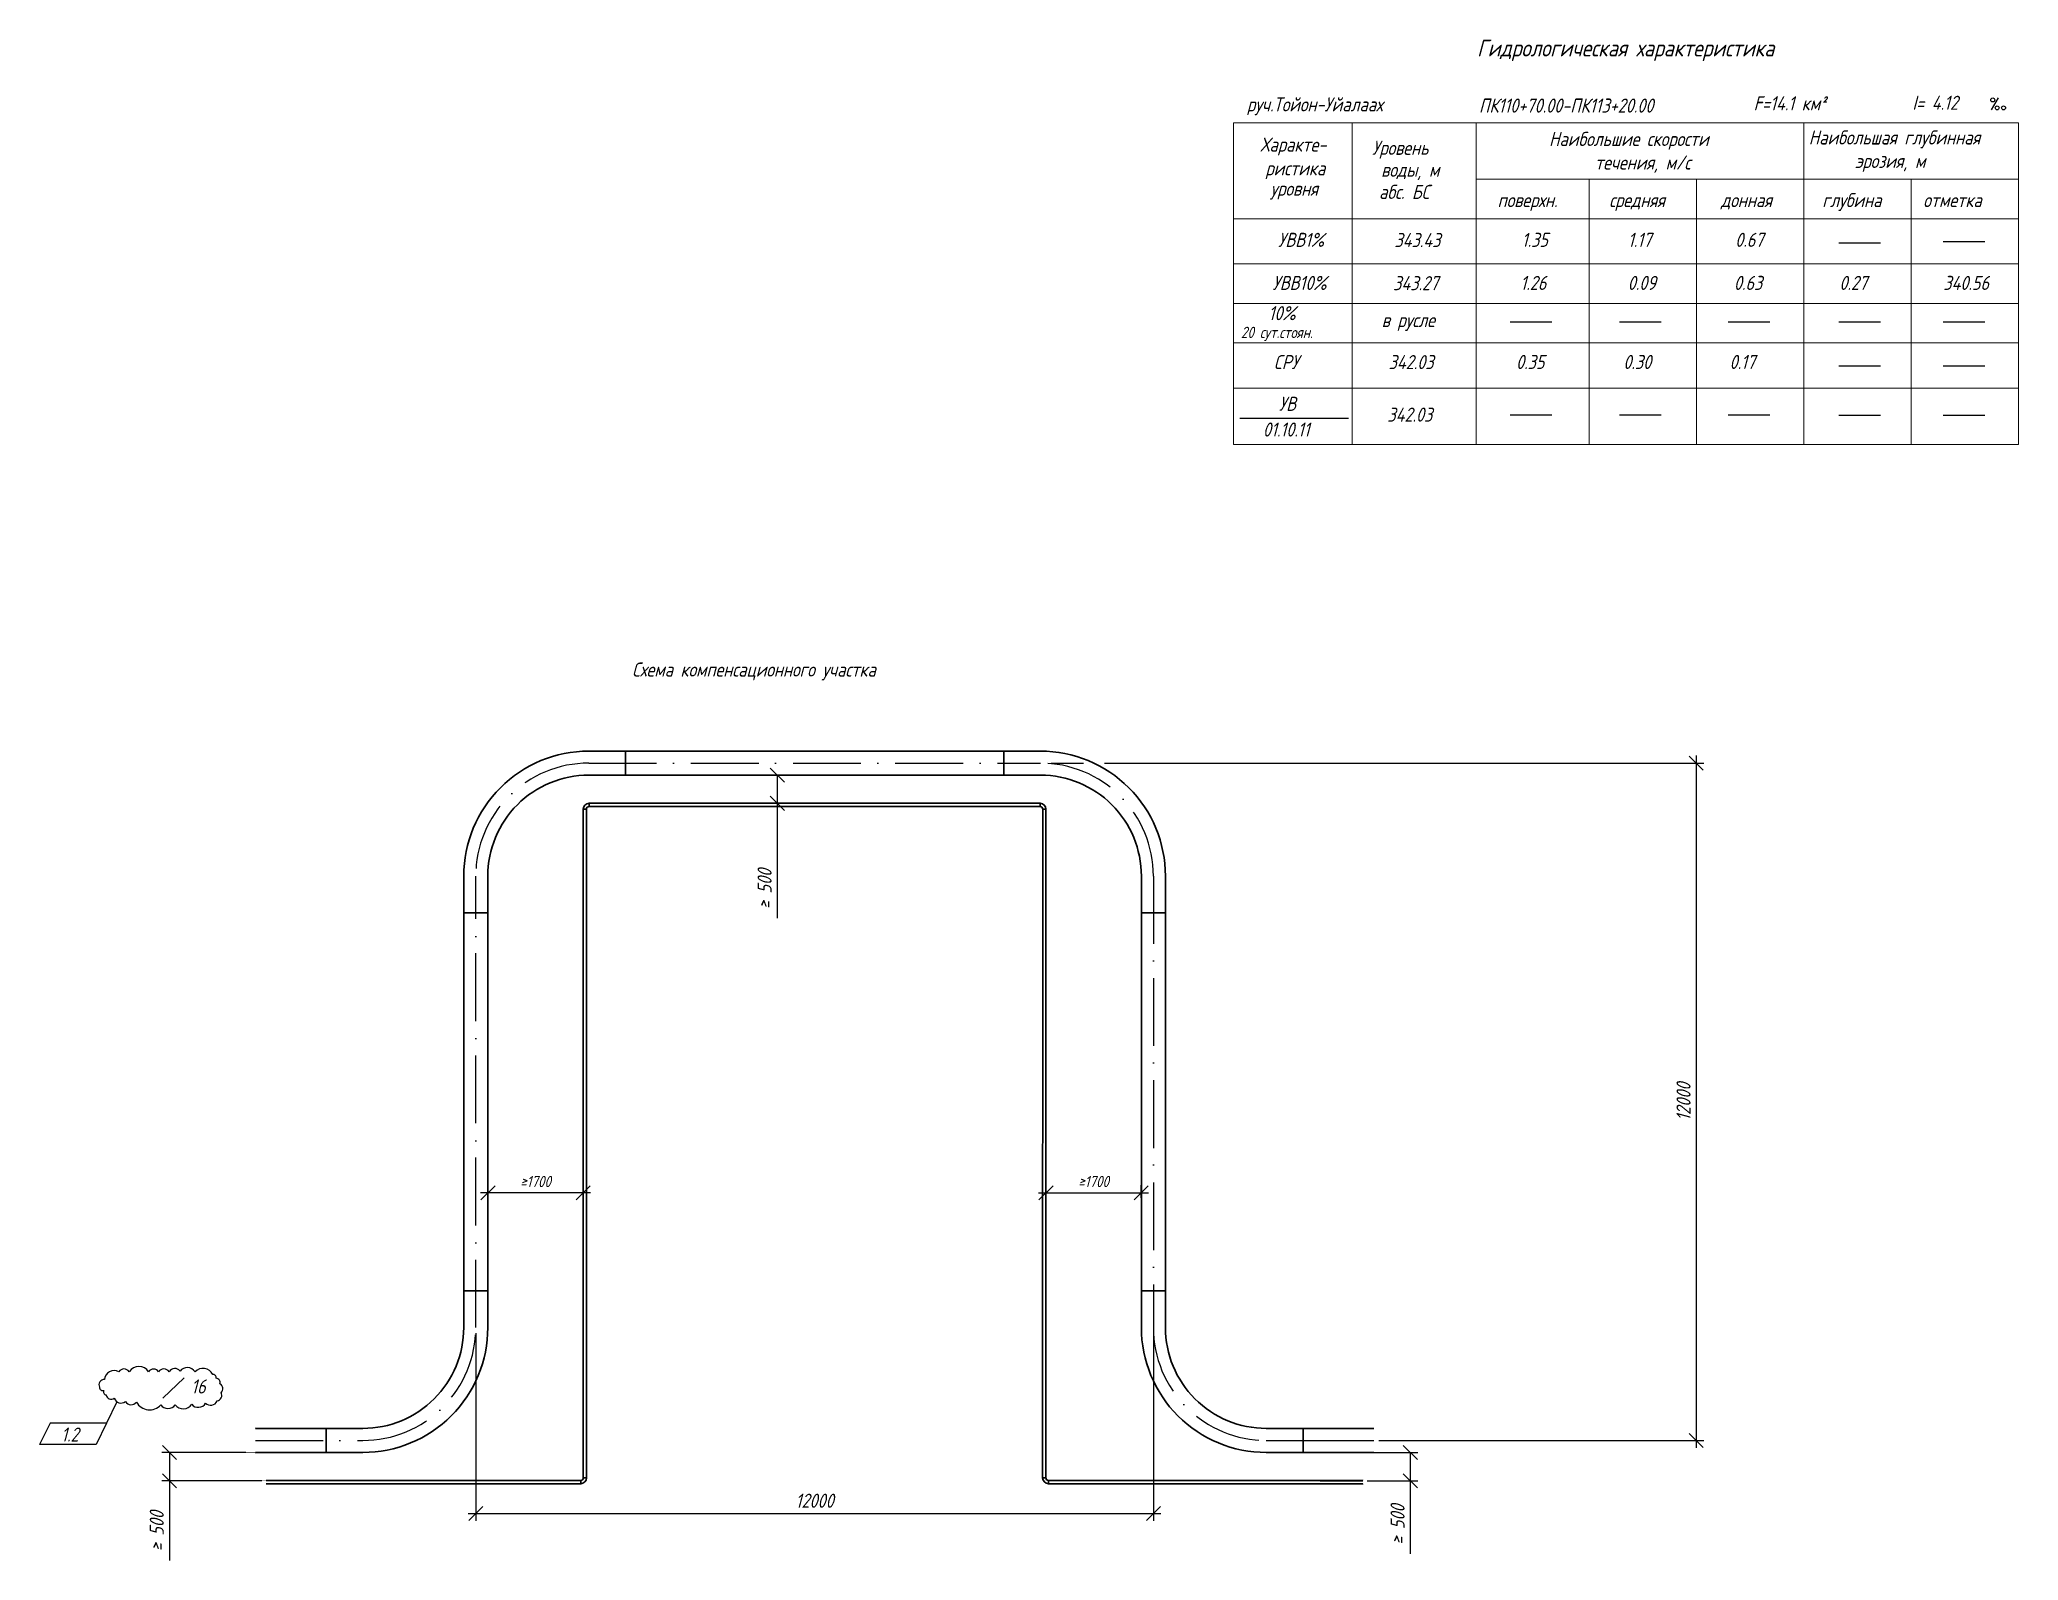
# Model space of a CAD drawing. Extents: x 32 to 1138, y -41 to 702.
# Drawn here: x 510.1 to 860.5, y 432.3 to 701.7 of the extents above; entities that cross this region are included whole.
import ezdxf
from ezdxf.enums import TextEntityAlignment as Align

# ---------------------------------------------------------------- set-up
doc = ezdxf.new("R2010")
doc.units = 0
doc.linetypes.add('ACAD_ISO10W100', pattern=[18, 12, -3, 0, -3])
doc.layers.add('изм.1', color=232, linetype='Continuous')
doc.layers.add('ТХ-Л', color=140, linetype='Continuous')
doc.layers.add('ИИ_ТЕКСТ_018', color=7, linetype='Continuous', lineweight=18)
doc.layers.add('ИИ_ТЕКСТ_025', color=7, linetype='Continuous', lineweight=25)
doc.styles.add('VNIPISIMPLEXCUR', font='simplex.shx', dxfattribs={"width": 0.8, "oblique": 15})
doc.dimstyles.new('Алекс', dxfattribs={"dimtxt": 2.5, "dimasz": 2.5, "dimexe": 1.33, "dimexo": 1, "dimgap": 1, "dimtad": 1, "dimdec": 0, "dimlfac": 100, "dimrnd": 1, "dimzin": 0, "dimdsep": 46, "dimtxsty": 'Standard', "dimblk": 'OBLIQUE', "dimcen": 2.5, "dimdle": 1.33, "dimadec": 0, "dimazin": 0, "dimtfac": 1, "dimtdec": 0, "dimtofl": 0, "dimtmove": 0, "dimatfit": 3, "dimfxl": 1, "dimtolj": 1, "dimtzin": 0, "dimarcsym": 0})

msp = doc.modelspace()

# ---------------------------------------------------------------- texts
at = {"layer": 'изм.1', "char_height": 2.5, "attachment_point": 1, "style": 'VNIPISIMPLEXCUR'}
for s, insert in [('16', (536.905, 464.343)), ('1.2', (513.885, 455.827))]:
    msp.add_mtext_dynamic_manual_height_columns(s, width=6.56325, gutter_width=25, heights=[0], dxfattribs=dict(at, insert=insert))
at = {"layer": 'ИИ_ТЕКСТ_025', "style": 'VNIPISIMPLEXCUR', "oblique": 15, "width": 0.8}
msp.add_text('Гидрологическая характеристика', height=3, dxfattribs=at).set_placement((790.922, 699.827), align=Align.MIDDLE)
for s, height, p in [('руч.Тойон-Уйалаах', 2.5, (723.858, 689.006)), ('ПК110+70.00-ПК113+20.00', 2.5, (764.954, 688.786)), ('F=14.1 км²', 2.5, (813.599, 689.197)), ('I= 4.12', 2.5, (841.708, 689.287)), ('Характе-', 2.5, (726.238, 681.881)), ('Уровень ', 2.5, (746.045, 681.305)), ('Наибольшие скорости', 2.5, (777.365, 682.87)), ('Наибольшая глубинная', 2.5, (823.356, 683.141)), ('течения, м/с', 2.5, (785.492, 678.703)), ('эрозия, м', 2.5, (831.548, 678.974)), ('ристика', 2.5, (727.128, 677.678)), ('воды, м', 2.5, (747.625, 677.416)), ('уровня', 2.5, (728.029, 674.072)), ('абс. БС', 2.5, (747.256, 673.498)), ('поверхн.', 2.5, (768.241, 672.039)), ('средняя', 2.5, (788.017, 672.039)), ('донная', 2.5, (807.793, 672.039)), ('глубина', 2.5, (825.751, 672.039)), ('отметка', 2.5, (843.63, 672.039)), ('УВВ1% ', 2.5, (729.395, 664.999)), ('343.43', 2.5, (749.978, 664.957)), ('1.35', 2.5, (772.519, 664.999)), ('1.17', 2.5, (791.327, 664.999)), ('0.67', 2.5, (810.325, 664.999)), ('УВВ10%', 2.5, (728.405, 657.367)), ('343.27', 2.5, (749.748, 657.324)), ('1.26', 2.5, (772.289, 657.367)), ('0.09', 2.5, (791.287, 657.367)), ('0.63', 2.5, (810.095, 657.367)), ('0.27', 2.5, (828.777, 657.367)), ('340.56', 2.5, (847.165, 657.367)), ('10%', 2.5, (727.683, 652.008)), ('в русле', 2.5, (747.724, 650.781)), ('20 сут.стоян.', 2, (722.807, 648.855)), ('СРУ', 2.5, (728.643, 643.338)), ('342.03', 2.5, (748.944, 643.338)), ('0.35', 2.5, (771.52, 643.362)), ('0.30', 2.5, (790.517, 643.362)), ('0.17', 2.5, (809.325, 643.362)), ('УВ', 2.5, (729.541, 635.95)), ('342.03', 2.5, (748.724, 634.031)), ('01.10.11', 2.5, (726.692, 631.392))]:
    msp.add_text(s, height=height, dxfattribs=at).set_placement(p)
at = {"layer": 'ТХ-Л', "ltscale": 100, "insert": (614.988, 591.369), "char_height": 2.5, "attachment_point": 1, "style": 'VNIPISIMPLEXCUR'}
msp.add_mtext_dynamic_manual_height_columns('Схема компенсационного участка', width=59.36275, gutter_width=12.5, heights=[0], dxfattribs=at)

# ---------------------------------------------------------------- blocks, each defined once
blk = doc.blocks.new('Промилле')
at = {"color": 0, "linetype": 'Continuous', "lineweight": -2}
blk.add_lwpolyline([(0, 0), (1.79, 3)], dxfattribs=at)
for centre in [(0.35, 2.48), (1.47, 0.48), (3.08, 0.48)]:
    blk.add_circle(centre, 0.5, dxfattribs=at)
blk = doc.blocks.new('_Oblique')
at = {"color": 0, "linetype": 'ByBlock', "lineweight": -2}
blk.add_line((-0.5, -0.5), (0.5, 0.5), dxfattribs=at)
blk = doc.blocks.new('*D22')
at = {"layer": 'Defpoints', "color": 0, "transparency": 16777216}
for p in [(587.3, 473.54), (707.3, 473.54), (707.3, 440.6)]:
    blk.add_point(p, dxfattribs=at)
at = {"layer": 'ТХ-Л', "color": 0, "lineweight": -2, "transparency": 16777216}
for p, q in [((587.3, 472.54), (587.3, 439.27)), ((707.3, 472.54), (707.3, 439.27)), ((585.97, 440.6), (708.63, 440.6))]:
    blk.add_line(p, q, dxfattribs=at)
at = {"layer": 'ТХ-Л', "color": 0, "lineweight": -2, "transparency": 16777216, "xscale": 2.5, "yscale": 2.5, "zscale": 2.5, "rotation": 180}
blk.add_blockref('_Oblique', (587.3, 440.6), dxfattribs=at)
at = {"layer": 'ТХ-Л', "color": 0, "lineweight": -2, "transparency": 16777216, "xscale": 2.5, "yscale": 2.5, "zscale": 2.5}
blk.add_blockref('_Oblique', (707.3, 440.6), dxfattribs=at)
at = {"layer": 'ТХ-Л', "color": 0, "transparency": 16777216, "insert": (647.3, 442.85), "char_height": 2.5, "attachment_point": 5, "style": 'VNIPISIMPLEXCUR'}
blk.add_mtext('\\A1;12000', dxfattribs=at)
blk = doc.blocks.new('*D23')
at = {"layer": 'Defpoints', "color": 0, "transparency": 16777216}
for p in [(680.8, 573.54), (733.8, 453.54), (803.43, 453.54)]:
    blk.add_point(p, dxfattribs=at)
at = {"layer": 'ТХ-Л', "color": 0, "lineweight": -2, "transparency": 16777216}
for p, q in [((803.43, 574.87), (803.43, 452.21)), ((681.8, 573.54), (685.42, 573.54)), ((689.17, 573.54), (694.9, 573.54)), ((698.65, 573.54), (804.76, 573.54)), ((734.8, 453.54), (804.76, 453.54))]:
    blk.add_line(p, q, dxfattribs=at)
at = {"layer": 'ТХ-Л', "color": 0, "lineweight": -2, "transparency": 16777216, "xscale": 2.5, "yscale": 2.5, "zscale": 2.5}
for p, rotation in [((803.43, 573.54), 90), ((803.43, 453.54), 270)]:
    blk.add_blockref('_Oblique', p, dxfattribs=dict(at, rotation=rotation))
at = {"layer": 'ТХ-Л', "color": 0, "transparency": 16777216, "insert": (801.18, 513.54), "char_height": 2.5, "attachment_point": 5, "rotation": 90, "style": 'VNIPISIMPLEXCUR'}
blk.add_mtext('\\A1;12000', dxfattribs=at)
blk = doc.blocks.new('*D17')
at = {"layer": 'Defpoints', "color": 0, "transparency": 16777216}
for p in [(533.06, 451.39), (558.74, 451.39), (558.74, 446.39)]:
    blk.add_point(p, dxfattribs=at)
at = {"layer": 'ТХ-Л', "color": 0, "lineweight": -2, "transparency": 16777216}
for p, q in [((557.74, 451.39), (531.73, 451.39)), ((533.06, 451.39), (533.06, 445.06)), ((557.74, 446.39), (531.73, 446.39)), ((533.06, 446.39), (533.06, 432.27))]:
    blk.add_line(p, q, dxfattribs=at)
at = {"layer": 'ТХ-Л', "color": 0, "lineweight": -2, "transparency": 16777216, "xscale": 2.5, "yscale": 2.5, "zscale": 2.5}
for p, rotation in [((533.06, 451.39), 90), ((533.06, 446.39), 270)]:
    blk.add_blockref('_Oblique', p, dxfattribs=dict(at, rotation=rotation))
at = {"layer": 'ТХ-Л', "color": 0, "transparency": 16777216, "insert": (530.81, 437.45), "char_height": 2.5, "attachment_point": 5, "rotation": 90, "style": 'VNIPISIMPLEXCUR'}
blk.add_mtext('\\A1;≥ 500', dxfattribs=at)
blk = doc.blocks.new('*D18')
at = {"layer": 'Defpoints', "color": 0, "transparency": 16777216}
for p in [(589.47, 497.41), (589.47, 495.49), (606.31, 497.41)]:
    blk.add_point(p, dxfattribs=at)
at = {"layer": 'ТХ-Л', "color": 0, "lineweight": -2, "transparency": 16777216}
for p, q in [((589.47, 496.49), (589.47, 498.74)), ((606.31, 498.41), (606.31, 498.74)), ((607.64, 497.41), (588.14, 497.41))]:
    blk.add_line(p, q, dxfattribs=at)
at = {"layer": 'ТХ-Л', "color": 0, "lineweight": -2, "transparency": 16777216, "xscale": 2.5, "yscale": 2.5, "zscale": 2.5, "rotation": 180}
blk.add_blockref('_Oblique', (589.47, 497.41), dxfattribs=at)
at = {"layer": 'ТХ-Л', "color": 0, "lineweight": -2, "transparency": 16777216, "xscale": 2.5, "yscale": 2.5, "zscale": 2.5}
blk.add_blockref('_Oblique', (606.31, 497.41), dxfattribs=at)
at = {"layer": 'ТХ-Л', "color": 0, "transparency": 16777216, "insert": (597.89, 499.41), "char_height": 2, "attachment_point": 5, "style": 'VNIPISIMPLEXCUR'}
blk.add_mtext('\\A1;≥1700', dxfattribs=at)
blk = doc.blocks.new('*D19')
at = {"layer": 'Defpoints', "color": 0, "transparency": 16777216}
for p in [(640.7, 571.41), (648.3, 571.41), (648.3, 566.41)]:
    blk.add_point(p, dxfattribs=at)
at = {"layer": 'ТХ-Л', "color": 0, "lineweight": -2, "transparency": 16777216}
for p, q in [((647.3, 571.41), (639.37, 571.41)), ((640.7, 571.41), (640.7, 565.08)), ((647.3, 566.41), (639.37, 566.41)), ((640.7, 566.41), (640.7, 546.05))]:
    blk.add_line(p, q, dxfattribs=at)
at = {"layer": 'ТХ-Л', "color": 0, "lineweight": -2, "transparency": 16777216, "xscale": 2.5, "yscale": 2.5, "zscale": 2.5}
for p, rotation in [((640.7, 571.41), 90), ((640.7, 566.41), 270)]:
    blk.add_blockref('_Oblique', p, dxfattribs=dict(at, rotation=rotation))
at = {"layer": 'ТХ-Л', "color": 0, "transparency": 16777216, "insert": (638.45, 551.23), "char_height": 2.5, "attachment_point": 5, "rotation": 90, "style": 'VNIPISIMPLEXCUR'}
blk.add_mtext('\\A1;≥ 500', dxfattribs=at)
blk = doc.blocks.new('*D20')
at = {"layer": 'Defpoints', "color": 0, "transparency": 16777216}
for p in [(735.86, 451.39), (752.79, 451.39), (735.86, 446.39)]:
    blk.add_point(p, dxfattribs=at)
at = {"layer": 'ТХ-Л', "color": 0, "lineweight": -2, "transparency": 16777216}
for p, q in [((736.86, 451.39), (754.12, 451.39)), ((752.79, 451.39), (752.79, 445.06)), ((736.86, 446.39), (754.12, 446.39)), ((752.79, 446.39), (752.79, 433.44))]:
    blk.add_line(p, q, dxfattribs=at)
at = {"layer": 'ТХ-Л', "color": 0, "lineweight": -2, "transparency": 16777216, "xscale": 2.5, "yscale": 2.5, "zscale": 2.5}
for p, rotation in [((752.79, 451.39), 90), ((752.79, 446.39), 270)]:
    blk.add_blockref('_Oblique', p, dxfattribs=dict(at, rotation=rotation))
at = {"layer": 'ТХ-Л', "color": 0, "transparency": 16777216, "insert": (750.54, 438.62), "char_height": 2.5, "attachment_point": 5, "rotation": 90, "style": 'VNIPISIMPLEXCUR'}
blk.add_mtext('\\A1;≥ 500', dxfattribs=at)
blk = doc.blocks.new('*D21')
at = {"layer": 'Defpoints', "color": 0, "transparency": 16777216}
for p in [(688.29, 497.41), (705.13, 497.41), (705.13, 495.49)]:
    blk.add_point(p, dxfattribs=at)
at = {"layer": 'ТХ-Л', "color": 0, "lineweight": -2, "transparency": 16777216}
for p, q in [((688.29, 498.41), (688.29, 498.74)), ((705.13, 496.49), (705.13, 498.74)), ((686.96, 497.41), (706.46, 497.41))]:
    blk.add_line(p, q, dxfattribs=at)
at = {"layer": 'ТХ-Л', "color": 0, "lineweight": -2, "transparency": 16777216, "xscale": 2.5, "yscale": 2.5, "zscale": 2.5, "rotation": 180}
blk.add_blockref('_Oblique', (688.29, 497.41), dxfattribs=at)
at = {"layer": 'ТХ-Л', "color": 0, "lineweight": -2, "transparency": 16777216, "xscale": 2.5, "yscale": 2.5, "zscale": 2.5}
blk.add_blockref('_Oblique', (705.13, 497.41), dxfattribs=at)
at = {"layer": 'ТХ-Л', "color": 0, "transparency": 16777216, "insert": (696.71, 499.41), "char_height": 2, "attachment_point": 5, "style": 'VNIPISIMPLEXCUR'}
blk.add_mtext('\\A1;≥1700', dxfattribs=at)

# ---------------------------------------------------------------- dimensions: what is measured, and where the dimension line sits
at = {"layer": 'ТХ-Л'}
dim = msp.add_linear_dim(base=(803.427, 453.536), p1=(680.799, 573.536), p2=(733.799, 453.536), angle=90, dimstyle='Алекс', override={"dimtxsty": 'VNIPISIMPLEXCUR'}, dxfattribs=at)
dim.commit()
dim.dimension.update_dxf_attribs({"geometry": '*D23', "text_midpoint": (803.427, 513.536), "dimtype": 160})
for base, p1, p2, angle, text, override, picture, middle in [((640.699, 571.406), (648.299, 566.406), (648.299, 571.406), 90, '≥ <>', {"dimtxsty": 'VNIPISIMPLEXCUR'}, '*D19', (640.699, 551.234)), ((705.125, 497.413), (688.29, 497.413), (705.125, 495.492), 180, '≥1700', {"dimtxt": 2, "dimtxsty": 'VNIPISIMPLEXCUR'}, '*D21', (696.708, 497.413)), ((533.058, 451.387), (558.739, 446.387), (558.739, 451.387), 90, '≥ <>', {"dimtxsty": 'VNIPISIMPLEXCUR'}, '*D17', (533.058, 437.45))]:
    dim = msp.add_linear_dim(base=base, p1=p1, p2=p2, angle=angle, text=text, dimstyle='Алекс', override=override, dxfattribs=at)
    dim.commit()
    dim.dimension.update_dxf_attribs({"geometry": picture, "text_midpoint": middle, "dimtype": 160})
dim = msp.add_linear_dim(base=(589.473, 497.413), p1=(606.308, 497.413), p2=(589.473, 495.492), text='≥1700', dimstyle='Алекс', override={"dimtxt": 2, "dimtxsty": 'VNIPISIMPLEXCUR'}, dxfattribs=at)
dim.commit()
dim.dimension.update_dxf_attribs({"geometry": '*D18', "text_midpoint": (597.891, 497.413), "dimtype": 160})
dim = msp.add_linear_dim(base=(707.299, 440.599), p1=(587.299, 473.536), p2=(707.299, 473.536), dimstyle='Алекс', override={"dimtxsty": 'VNIPISIMPLEXCUR'}, dxfattribs=at)
dim.commit()
dim.dimension.update_dxf_attribs({"geometry": '*D22', "text_midpoint": (647.299, 440.599), "dimtype": 160})

# ---------------------------------------------------------------- linework, layer by layer
at = {"layer": 'изм.1'}
msp.add_line((531.909, 461.015), (535.632, 464.637), dxfattribs=at)
msp.add_lwpolyline([(521.526, 464.343, 0.5205671), (520.644, 462.973, 0.5205671), (521.428, 462.385, 0.5205671), (521.819, 461.602, 0.5205671), (523.289, 461.015, 0.5205671), (525.248, 460.428, 0.5205671), (527.207, 460.33, 0.5205671), (531.517, 459.841, 0.5205671), (534.064, 459.841, 0.5205671), (537.003, 459.938, 0.5205671), (539.452, 460.134, 0.5205671), (541.509, 460.526, 0.5205671), (542.195, 461.994, 0.5205671), (541.999, 463.56, 0.5205671), (541.313, 464.539, 0.5205671), (540.726, 465.224, 0.5205671), (537.591, 465.713, 0.5205671), (534.946, 465.811, 0.5205671), (532.987, 465.713, 0.5205671), (531.126, 465.713, 0.5205671), (529.362, 465.713, 0.5205671), (525.934, 465.713, 0.5205671), (524.073, 465.713, 0.5205671)], format="xyb", close=True, dxfattribs=at)
for points in [[(523.758, 460.385), (520.056, 452.793), (510.056, 452.793)], [(521.907, 456.589), (511.907, 456.589), (510.056, 452.793)]]:
    msp.add_lwpolyline(points, dxfattribs=at)
at = {"layer": 'ИИ_ТЕКСТ_018', "lineweight": 18, "flags": 128}
msp.add_lwpolyline([(860.485, 629.988), (860.485, 686.988), (721.485, 686.988), (721.485, 629.988)], close=True, dxfattribs=at)
for points in [[(742.485, 686.988), (742.485, 629.988)], [(764.485, 686.988), (764.485, 629.988)], [(822.485, 686.988), (822.485, 629.988)], [(860.485, 676.988), (764.485, 676.988)], [(784.485, 676.988), (784.485, 629.988)], [(803.485, 676.988), (803.485, 629.988)], [(841.485, 676.988), (841.485, 629.988)], [(860.485, 669.988), (721.485, 669.988)], [(860.485, 661.988), (721.485, 661.988)], [(860.485, 654.988), (721.485, 654.988)], [(860.485, 647.988), (721.485, 647.988)], [(860.485, 639.988), (721.485, 639.988)]]:
    msp.add_lwpolyline(points, dxfattribs=at)
at = {"layer": 'ИИ_ТЕКСТ_025', "flags": 128}
for points in [[(847.184, 665.944), (854.556, 665.944)], [(828.661, 665.743), (836.033, 665.743)], [(770.504, 651.733), (777.876, 651.733)], [(789.868, 651.733), (797.24, 651.733)], [(809.09, 651.733), (816.462, 651.733)], [(828.661, 651.733), (836.033, 651.733)], [(847.184, 651.733), (854.556, 651.733)], [(828.661, 643.941), (836.033, 643.941)], [(847.184, 643.941), (854.556, 643.941)], [(722.589, 634.648), (741.822, 634.648)], [(770.504, 635.253), (777.876, 635.253)], [(789.868, 635.253), (797.24, 635.253)], [(809.09, 635.253), (816.462, 635.253)], [(828.661, 635.21), (836.033, 635.21)], [(847.184, 635.21), (854.556, 635.21)]]:
    msp.add_lwpolyline(points, dxfattribs=at)
at = {"layer": 'ТХ-Л', "lineweight": 30}
for points in [[(548.252, 455.666), (567.299, 455.666, 0.4142136), (585.169, 473.536), (585.169, 553.536, -0.4142136), (607.299, 575.666), (687.299, 575.666, -0.4142136), (709.429, 553.536), (709.429, 473.536, 0.4142136), (727.299, 455.666), (746.347, 455.666)], [(548.252, 451.406), (567.299, 451.406, 0.4142136), (589.429, 473.536), (589.429, 553.536, -0.4142136), (607.299, 571.406), (687.299, 571.406, -0.4142136), (705.169, 553.536), (705.169, 473.536, 0.4142136), (727.299, 451.406), (746.347, 451.406)]]:
    msp.add_lwpolyline(points, format="xyb", dxfattribs=at)
for points in [[(613.799, 575.666), (613.799, 571.406)], [(680.799, 575.666), (680.799, 571.406)], [(606.345, 446.901), (606.332, 565.381)], [(606.902, 565.381), (606.332, 565.381)], [(606.915, 446.901), (606.902, 565.381)], [(607.367, 565.846), (607.367, 566.416)], [(607.367, 566.416), (647.299, 566.416)], [(647.299, 565.846), (607.367, 565.846)], [(687.231, 566.416), (647.299, 566.416)], [(647.299, 565.846), (687.231, 565.846)], [(687.231, 565.846), (687.231, 566.416)], [(687.684, 446.901), (687.696, 565.381)], [(687.696, 565.381), (688.266, 565.381)], [(688.254, 446.901), (688.266, 565.381)], [(585.169, 547.036), (589.429, 547.036)], [(705.169, 547.036), (709.429, 547.036)], [(585.169, 480.036), (589.429, 480.036)], [(705.169, 480.036), (709.429, 480.036)], [(560.799, 455.666), (560.799, 451.406)], [(733.799, 455.666), (733.799, 451.406)], [(605.88, 446.436), (550.18, 446.436)], [(605.88, 445.866), (550.18, 445.866)], [(605.88, 446.436), (605.88, 445.866)], [(606.345, 446.901), (606.915, 446.901)], [(688.254, 446.901), (687.684, 446.901)], [(688.719, 446.436), (688.719, 445.866)], [(688.719, 446.436), (744.419, 446.436)], [(688.719, 445.866), (744.419, 445.866)]]:
    msp.add_lwpolyline(points, dxfattribs=at)
at = {"layer": 'ТХ-Л', "linetype": 'ACAD_ISO10W100'}
msp.add_lwpolyline([(548.252, 453.536), (567.299, 453.536, 0.4142136), (587.299, 473.536), (587.299, 553.536, -0.4142136), (607.299, 573.536), (687.299, 573.536, -0.4142136), (707.299, 553.536), (707.299, 473.536, 0.4142136), (727.299, 453.536), (746.347, 453.536)], format="xyb", dxfattribs=at)
at = {"layer": 'ТХ-Л', "lineweight": 30}
for centre, radius, start, end in [((607.367, 565.381), 1.035, 90, 180), ((607.367, 565.381), 0.465, 90, 180), ((687.231, 565.381), 1.035, 0, 90), ((687.231, 565.381), 0.465, 0, 90), ((605.88, 446.901), 1.035, 270, 360), ((605.88, 446.901), 0.465, 270, 360), ((688.719, 446.901), 1.035, 180, 270), ((688.719, 446.901), 0.465, 180, 270)]:
    msp.add_arc(centre, radius, start, end, dxfattribs=at)

# ---------------------------------------------------------------- block references
at = {"layer": 'ИИ_ТЕКСТ_025', "xscale": 0.6999999999998181, "yscale": 0.6999999999998181, "zscale": 0.6999999999998181}
msp.add_blockref('Промилле', (855.69, 689.295), dxfattribs=at)

msp.set_redraw_order([(e.dxf.handle, doc.entitydb.next_handle()) for e in msp.query("TEXT MTEXT ATTDEF DIMENSION ARC_DIMENSION")])  # texts and dimensions are drawn at this point

# ---------------------------------------------------------------- next in the draw order: wipeouts: each hides what was drawn before it
at = {"linetype": 'Continuous'}
for points in [[(548.252, 451.406), (548.252, 455.666), (546.628, 455.666), (546.628, 451.406)], [(746.347, 451.406), (746.347, 455.666), (747.181, 455.666), (747.181, 451.406)], [(550.18, 445.866), (550.18, 446.436), (549.471, 446.436), (549.471, 445.866)]]:
    msp.add_wipeout(points, dxfattribs=at).dxf.layer = 'ТХ-Л'

# ---------------------------------------------------------------- next in the draw order: dimensions: what is measured, and where the dimension line sits
at = {"layer": 'ТХ-Л'}
dim = msp.add_linear_dim(base=(752.789, 451.387), p1=(735.859, 446.387), p2=(735.859, 451.387), angle=90, text='≥ <>', dimstyle='Алекс', override={"dimtxsty": 'VNIPISIMPLEXCUR'}, dxfattribs=at)
dim.commit()
dim.dimension.update_dxf_attribs({"geometry": '*D20', "text_midpoint": (752.789, 438.622), "dimtype": 160})

# ---------------------------------------------------------------- next in the draw order: wipeouts: each hides what was drawn before it
at = {"linetype": 'Continuous'}
msp.add_wipeout([(744.419, 445.866), (744.419, 446.436), (745.127, 446.436), (745.127, 445.866)], dxfattribs=at).dxf.layer = 'ТХ-Л'

doc.saveas('drawing.dxf')
